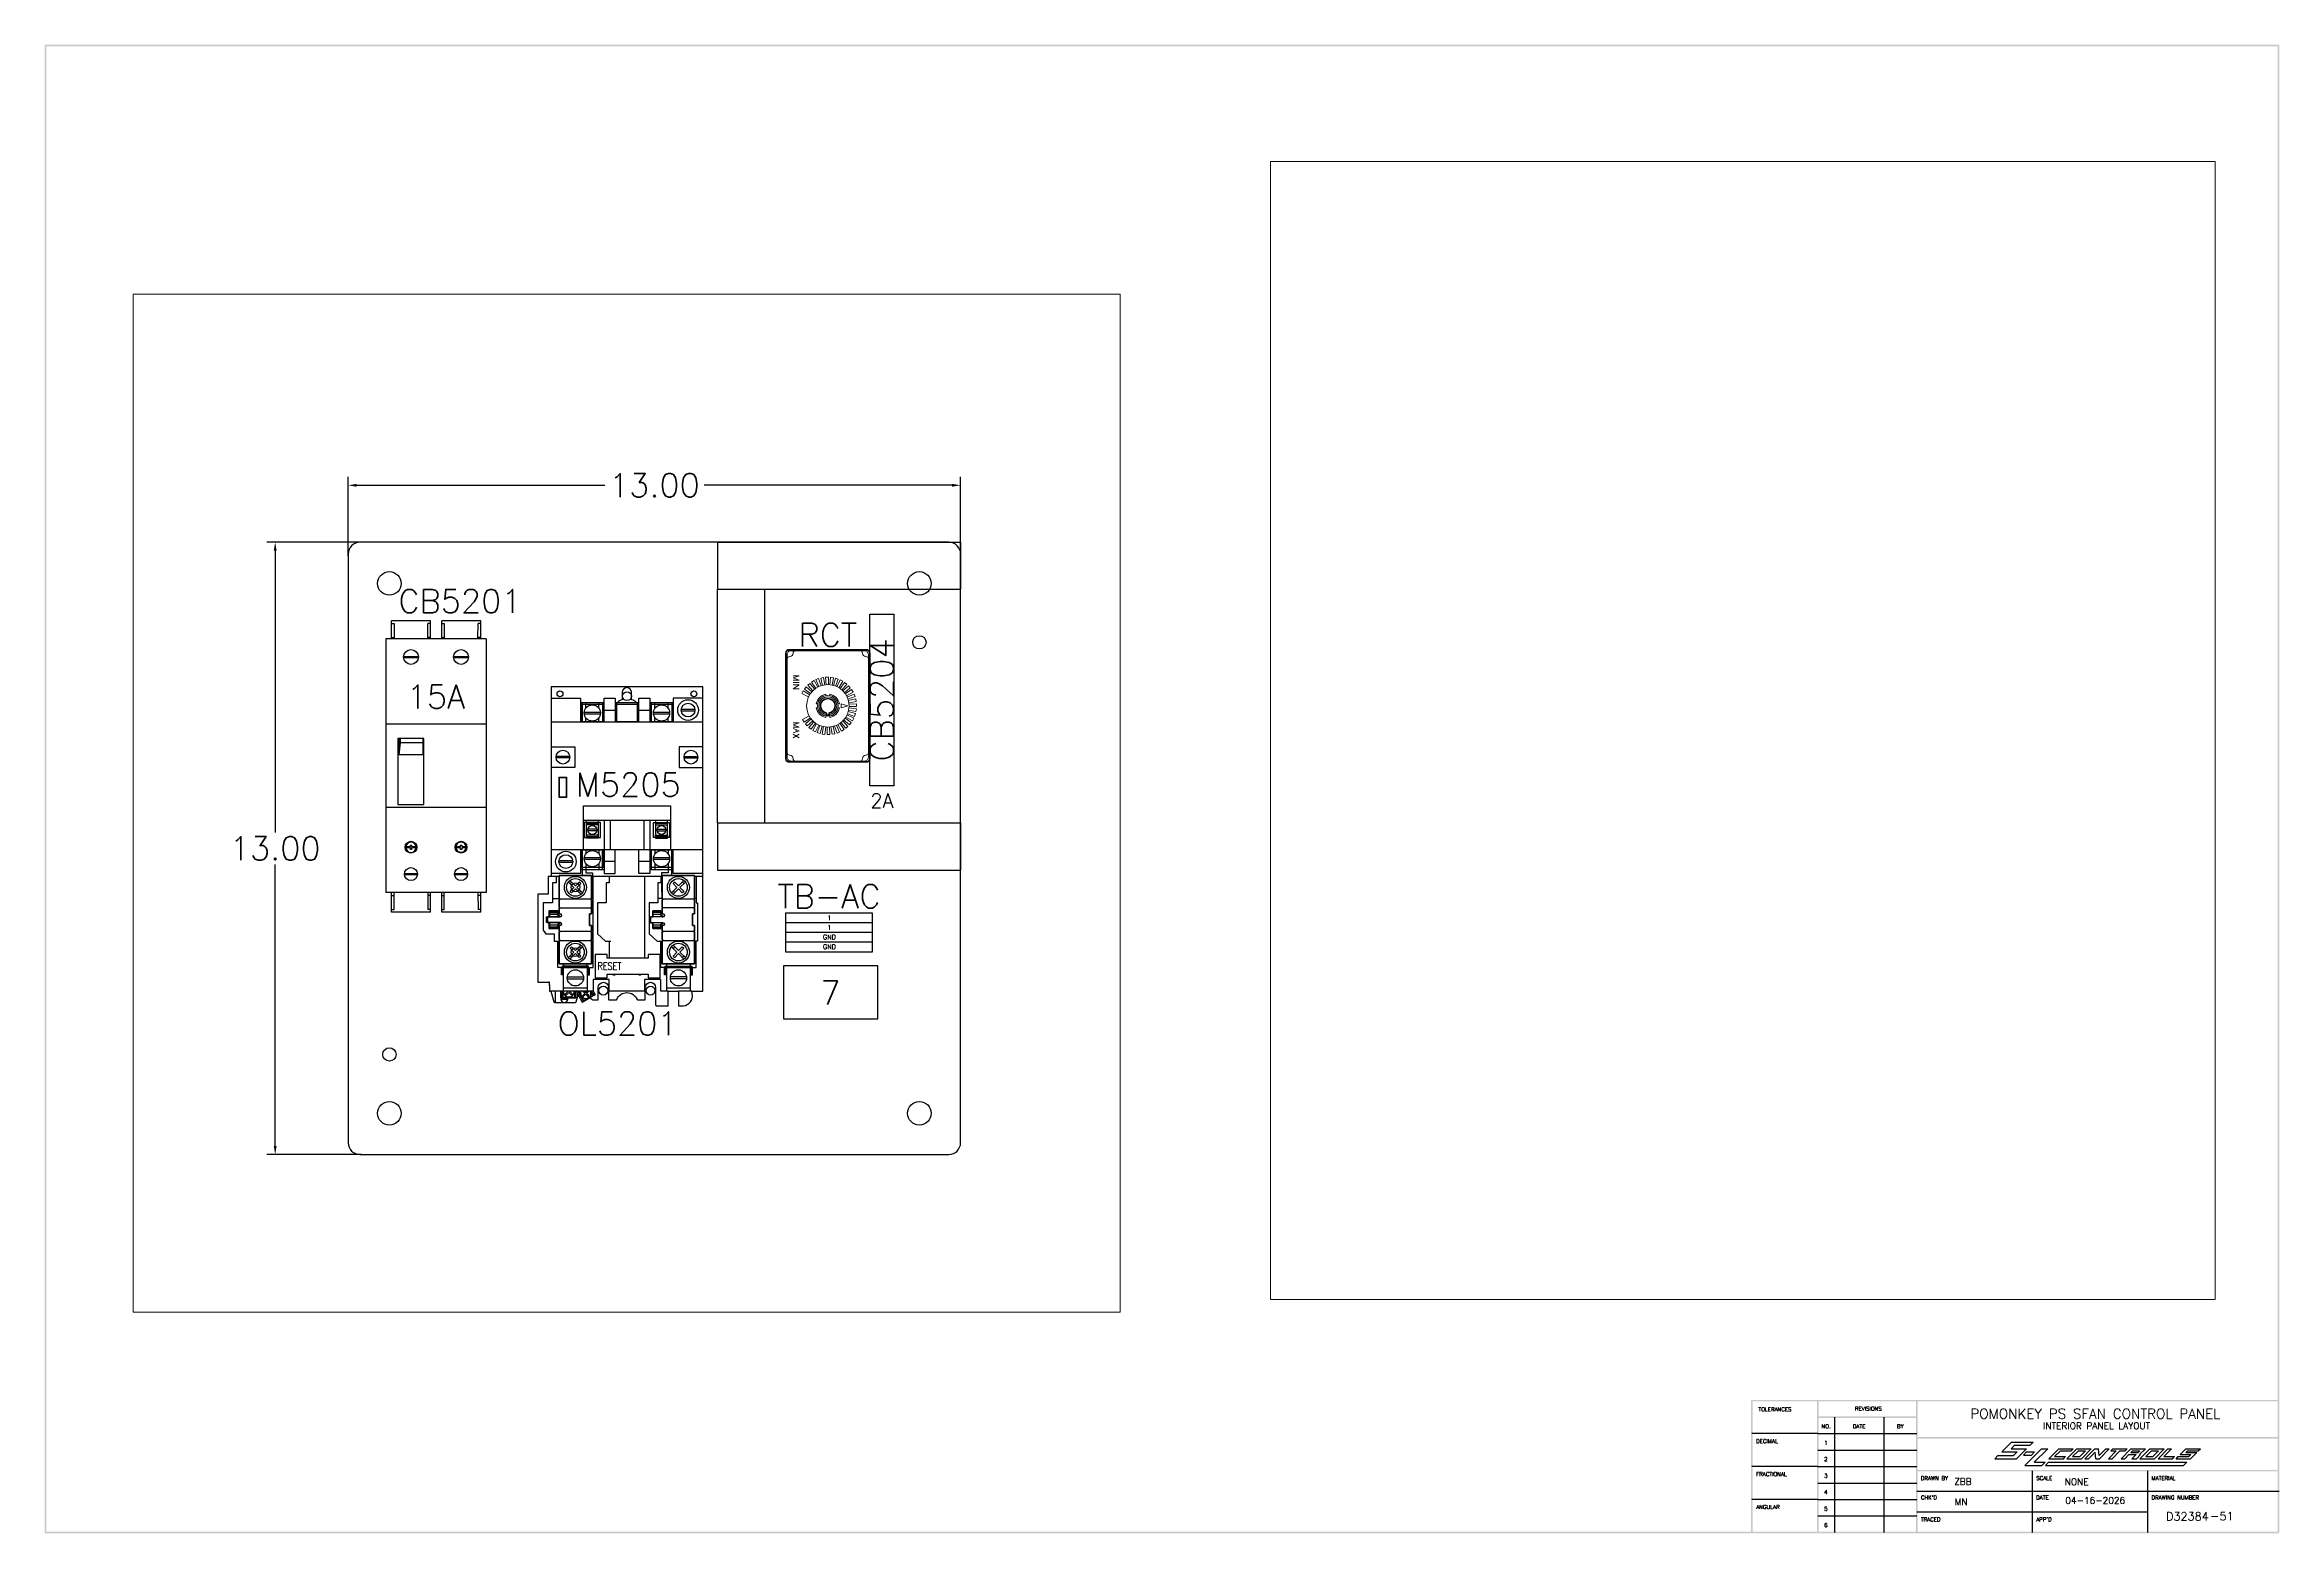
# Paper-space layout 'Layout1' of a CAD drawing. Header units: inches. Extents: x 0.31 to 9.8, y 0.82 to 7.14.
# The model-space entities are those that its viewports show. They can reach past a viewport. Long polylines and large blocks are cut down to what shows.
import ezdxf
from ezdxf.enums import TextEntityAlignment as Align

# ---------------------------------------------------------------- set-up
doc = ezdxf.new("R2010")
doc.units = ezdxf.units.IN
doc.header["$MEASUREMENT"] = 0
doc.set_wipeout_variables(frame=1)
doc.layers.add('CONTINUOUS1', color=7, linetype='Continuous', lineweight=20)
doc.layers.add('CONTINUOUS2', color=254, linetype='Continuous', lineweight=40)
for name, color, linetype in [('PNPD', 7, 'Continuous'), ('PNPG', 72, 'Continuous'), ('PRTG', 130, 'Continuous'), ('PSYMS', 7, 'Continuous'), ('PTAG', 150, 'Continuous'), ('PWIRE', 84, 'Continuous')]:
    doc.layers.add(name, color=color, linetype=linetype)
doc.layers.add('VIEWPORTS', color=10, linetype='Continuous', plot=False)
doc.styles.add('ROMANS', font='ROMANS')
doc.styles.get("Standard").update_dxf_attribs({"font": 'romans.shx'})
doc.styles.add('WD', font='romans.shx')
doc.dimstyles.get("Standard").update_dxf_attribs({"dimtxt": 0.18, "dimasz": 0.18, "dimexe": 0.18, "dimexo": 0.0625, "dimgap": 0.09, "dimtad": 0, "dimtih": 1, "dimtoh": 1, "dimdec": 4, "dimzin": 0, "dimdsep": 46, "dimtxsty": 'Standard', "dimcen": 0.09, "dimadec": 0, "dimazin": 0, "dimtfac": 1, "dimtdec": 4, "dimtofl": 0, "dimtmove": 0, "dimatfit": 3, "dimfxl": 1, "dimtolj": 1, "dimtzin": 0, "dimarcsym": 0})

# ---------------------------------------------------------------- blocks, each defined once
blk = doc.blocks.new('LOGO')
at = {"color": 4}
for p, q in [((1.288, 0.284), (1.438, 0.432)), ((1.43, 0.331), (1.485, 0.386)), ((1.438, 0.432), (1.766, 0.432)), ((1.485, 0.386), (1.718, 0.386)), ((1.718, 0.386), (1.766, 0.432)), ((1.185, 0.182), (1.232, 0.229)), ((1.185, 0.182), (1.513, 0.182)), ((1.232, 0.229), (1.466, 0.229)), ((1.288, 0.284), (1.521, 0.284)), ((1.43, 0.331), (1.663, 0.331)), ((1.466, 0.229), (1.521, 0.284)), ((1.513, 0.182), (1.663, 0.331)), ((1.617, 0.237), (1.665, 0.284)), ((1.617, 0.237), (1.74, 0.237)), ((1.638, 0.081), (1.891, 0.331)), ((1.638, 0.081), (1.898, 0.081)), ((1.665, 0.284), (1.788, 0.284)), ((1.74, 0.237), (1.788, 0.284)), ((1.78, 0.128), (1.986, 0.331)), ((1.78, 0.128), (1.946, 0.128)), ((1.891, 0.331), (1.986, 0.331)), ((1.898, 0.081), (1.946, 0.128)), ((1.953, 0.081), (2, 0.128)), ((1.953, 0.081), (4.049, 0.081)), ((2, 0.128), (2.176, 0.128)), ((2.169, 0.128), (4.097, 0.128)), ((4.049, 0.081), (4.097, 0.128))]:
    blk.add_line(p, q, dxfattribs=at)
at = {"color": 6}
for p, q in [((2.005, 0.182), (2.155, 0.331)), ((2.005, 0.182), (2.224, 0.182)), ((2.092, 0.214), (2.179, 0.3)), ((2.092, 0.214), (2.256, 0.214)), ((2.155, 0.331), (2.374, 0.331)), ((2.179, 0.3), (2.343, 0.3)), ((2.224, 0.182), (2.256, 0.214)), ((2.279, 0.182), (2.429, 0.331)), ((2.279, 0.182), (2.498, 0.182)), ((2.343, 0.3), (2.374, 0.331)), ((2.365, 0.214), (2.452, 0.3)), ((2.365, 0.214), (2.475, 0.214)), ((2.429, 0.331), (2.648, 0.331)), ((2.452, 0.3), (2.561, 0.3)), ((2.475, 0.214), (2.561, 0.3)), ((2.498, 0.182), (2.648, 0.331)), ((2.552, 0.182), (2.702, 0.331)), ((2.552, 0.182), (2.607, 0.182)), ((2.607, 0.182), (2.707, 0.282)), ((2.702, 0.331), (2.757, 0.331)), ((2.716, 0.182), (2.707, 0.282)), ((2.716, 0.182), (2.771, 0.182)), ((2.766, 0.232), (2.757, 0.331)), ((2.766, 0.232), (2.866, 0.331)), ((2.771, 0.182), (2.921, 0.331)), ((2.866, 0.331), (2.921, 0.331)), ((2.908, 0.182), (3.026, 0.3)), ((2.908, 0.182), (2.962, 0.182)), ((2.944, 0.3), (2.976, 0.331)), ((2.944, 0.3), (3.026, 0.3)), ((2.962, 0.182), (3.081, 0.3)), ((2.976, 0.331), (3.194, 0.331)), ((3.081, 0.3), (3.163, 0.3)), ((3.099, 0.182), (3.249, 0.331)), ((3.099, 0.182), (3.154, 0.182)), ((3.154, 0.182), (3.217, 0.245)), ((3.163, 0.3), (3.194, 0.331)), ((3.217, 0.245), (3.326, 0.245)), ((3.249, 0.331), (3.468, 0.331)), ((3.249, 0.276), (3.272, 0.3)), ((3.249, 0.276), (3.358, 0.276)), ((3.263, 0.182), (3.326, 0.245)), ((3.263, 0.182), (3.332, 0.182)), ((3.272, 0.3), (3.382, 0.3)), ((3.332, 0.182), (3.395, 0.245)), ((3.358, 0.276), (3.382, 0.3)), ((3.381, 0.245), (3.468, 0.331)), ((3.381, 0.245), (3.395, 0.245)), ((3.386, 0.182), (3.536, 0.331)), ((3.386, 0.182), (3.605, 0.182)), ((3.473, 0.214), (3.559, 0.3)), ((3.473, 0.214), (3.582, 0.214)), ((3.536, 0.331), (3.755, 0.331)), ((3.559, 0.3), (3.669, 0.3)), ((3.582, 0.214), (3.669, 0.3)), ((3.605, 0.182), (3.755, 0.331)), ((3.66, 0.182), (3.81, 0.331)), ((3.66, 0.182), (3.878, 0.182)), ((3.746, 0.214), (3.864, 0.331)), ((3.746, 0.214), (3.91, 0.214)), ((3.81, 0.331), (3.864, 0.331)), ((3.878, 0.182), (3.91, 0.214)), ((3.933, 0.182), (3.965, 0.214)), ((3.933, 0.182), (4.152, 0.182)), ((3.965, 0.214), (4.129, 0.214)), ((3.996, 0.245), (4.083, 0.331)), ((3.996, 0.245), (4.16, 0.245)), ((4.037, 0.245), (4.147, 0.245)), ((4.083, 0.331), (4.302, 0.331)), ((4.083, 0.276), (4.106, 0.3)), ((4.083, 0.276), (4.178, 0.276)), ((4.083, 0.276), (4.247, 0.276)), ((4.106, 0.3), (4.27, 0.3)), ((4.129, 0.214), (4.16, 0.245)), ((4.152, 0.182), (4.247, 0.276)), ((4.27, 0.3), (4.302, 0.331))]:
    blk.add_line(p, q, dxfattribs=at)
blk = doc.blocks.new('S&L Title Block V2')
at = {"color": 2}
for p, q in [((27.15, 1.763), (27.15, 0.012)), ((27.9, 1.763), (27.9, 0.012)), ((26.9, 1.513), (25.9, 1.513)), ((26.9, 1.513), (28.4, 1.513)), ((26.9, 1.263), (28.4, 1.263)), ((26.9, 1.013), (25.9, 1.013)), ((26.9, 1.013), (28.4, 1.013)), ((26.9, 0.763), (28.4, 0.763)), ((30.15, 0.95), (30.15, 0.012)), ((31.9, 0.95), (31.9, 0.012)), ((26.9, 0.513), (25.9, 0.513)), ((26.9, 0.513), (28.4, 0.513)), ((28.4, 0.638), (33.9, 0.638)), ((26.9, 0.263), (28.4, 0.263)), ((28.4, 0.325), (31.9, 0.325)), ((28.4, 0.012), (28.4, 0.012))]:
    blk.add_line(p, q, dxfattribs=at)
for points in [[(0, 22.587), (0.025, 22.562), (33.9, 22.587), (33.875, 22.562)], [(0, 0), (0.025, 0.025), (0, 22.587), (0.025, 22.562)], [(33.9, 22.587), (33.875, 22.562), (33.9, 0.012), (33.875, 0.012)], [(25.887, 2.025), (25.912, 2), (33.9, 2.025), (33.9, 2)], [(25.887, 0.012), (25.912, 0.012), (25.887, 2.013), (25.912, 2.013)], [(26.887, 0.012), (26.912, 0.012), (26.887, 2.013), (26.912, 2.013)], [(26.9, 1.775), (26.9, 1.75), (28.4, 1.775), (28.4, 1.75)], [(28.387, 0.012), (28.412, 0.012), (28.387, 2.013), (28.412, 2.013)], [(28.4, 1.463), (28.4, 1.438), (33.9, 1.463), (33.9, 1.438)], [(28.4, 0.963), (28.4, 0.938), (33.9, 0.963), (33.9, 0.938)], [(33.888, 0), (33.888, 0.025), (0, 0), (0.025, 0.025)]]:
    blk.add_trace(points, dxfattribs=at)
at = {"color": 2, "linetype": 'Continuous'}
blk.add_blockref('LOGO', (28.4, 0.95), dxfattribs=at)
at = {"color": 2, "style": 'ROMANS'}
for s, p in [('TOLERANCES', (26.249, 1.851)), ('REVISIONS', (27.665, 1.861)), ('NO.', (27.025, 1.593)), ('DATE', (27.525, 1.593)), ('BY', (28.15, 1.593))]:
    blk.add_text(s, height=0.06, dxfattribs=at).set_placement(p, align=Align.CENTER)
for s, p in [('DECIMAL', (25.964, 1.369)), ('1', (26.995, 1.343)), ('2', (26.995, 1.093)), ('FRACTIONAL', (25.964, 0.869)), ('3', (26.995, 0.843)), ('DRAWN BY', (28.462, 0.806)), ('SCALE', (30.212, 0.806)), ('MATERIAL', (31.962, 0.806)), ('ANGULAR', (25.964, 0.369)), ('4', (26.995, 0.593)), ('5', (26.995, 0.343)), ("CHK'D", (28.462, 0.513)), ('DATE', (30.212, 0.513)), ('DRAWING NUMBER', (31.962, 0.513)), ('6', (26.995, 0.093)), ('TRACED', (28.462, 0.181)), ("APP'D", (30.212, 0.181))]:
    blk.add_text(s, height=0.06, dxfattribs=at).set_placement(p)
blk.add_text('-', height=0.125).set_placement((32.921, 0.2), align=Align.CENTER)
for tag, height, p in [('TITLE#1', 0.15, (31.11, 1.739)), ('TITLE#2', 0.1, (31.129, 1.58)), ('REV1_DATE', 0.1, (27.51, 1.338)), ('REV1_BY', 0.1, (28.165, 1.338)), ('REV2_DATE', 0.1, (27.513, 1.086)), ('REV2_BY', 0.1, (28.165, 1.086)), ('REV3_DATE', 0.1, (27.505, 0.842)), ('REV4_DATE', 0.1, (27.513, 0.59)), ('REV3_BY', 0.1, (28.165, 0.842)), ('REV4_BY', 0.1, (28.165, 0.589)), ('REV5_DATE', 0.1, (27.512, 0.321)), ('REV5_BY', 0.1, (28.165, 0.319)), ('REV6_DATE', 0.1, (27.512, 0.094)), ('REV6_BY', 0.1, (28.165, 0.097))]:
    blk.add_attdef(tag, text='', height=height).set_placement(p, align=Align.CENTER)
for tag, p, height in [('DRAWNBY', (28.968, 0.735), 0.1), ('SCALE', (30.644, 0.731), 0.1), ('CHKBY', (28.975, 0.429), 0.1), ('DATE', (30.653, 0.449), 0.1), ('SH#', (32.993, 0.197), 0.125)]:
    blk.add_attdef(tag, p, '', height=height)
blk.add_attdef('JOB#', text='', height=0.125).set_placement((32.83, 0.195), align=Align.RIGHT)
at = {"flags": 9}
blk.add_attdef('WD_TB', (0, 0), '', height=0.1, dxfattribs=at)
blk = doc.blocks.new('9050JCK70V20')
at = {"layer": 'CONTINUOUS1'}
for points in [[(0.192, 1.754, 0.414214), (0.142, 1.704), (0.142, 1.699, -0.414214), (0.072, 1.629), (0.067, 1.629, 0.414214), (0.017, 1.579)], [(2.36, 1.579, 0.414214), (2.31, 1.629), (2.305, 1.629, -0.414214), (2.235, 1.699), (2.235, 1.704, 0.414214), (2.185, 1.754)], [(1.143, 1.108), (1.143, 1.138, 0.311755), (0.943, 0.938), (0.973, 0.938)], [(1.404, 0.938), (1.434, 0.938, 0.311755), (1.233, 1.138), (1.233, 1.108)], [(0.973, 0.848), (0.943, 0.848, 0.311755), (1.143, 0.647), (1.143, 0.677)], [(1.233, 0.677), (1.233, 0.647, 0.311755), (1.434, 0.848), (1.404, 0.848)], [(0.192, 0.031, -0.414214), (0.142, 0.081), (0.142, 0.086, 0.414214), (0.072, 0.156), (0.067, 0.156, -0.414214), (0.017, 0.206)], [(2.185, 0.031, 0.414214), (2.235, 0.081), (2.235, 0.086, -0.414214), (2.305, 0.156), (2.31, 0.156, 0.414214), (2.36, 0.206)]]:
    blk.add_lwpolyline(points, format="xyb", dxfattribs=at)
blk.add_lwpolyline([(0.017, 1.674), (0.017, 0.111, 0.414214), (0.097, 0.031), (2.28, 0.031, 0.414214), (2.36, 0.111), (2.36, 1.674, 0.414214), (2.28, 1.754), (0.097, 1.754, 0.414214)], format="xyb", close=True, dxfattribs=at)
for points in [[(0.933, 1.263), (0.844, 1.397), (0.896, 1.428), (0.975, 1.289)], [(1.001, 1.301), (0.937, 1.449), (0.993, 1.471), (1.047, 1.32)], [(1.075, 1.328), (1.038, 1.484), (1.096, 1.496), (1.123, 1.338)], [(1.152, 1.341), (1.143, 1.501), (1.203, 1.503), (1.202, 1.342)], [(1.23, 1.341), (1.249, 1.5), (1.309, 1.491), (1.28, 1.333)], [(1.308, 1.326), (1.354, 1.48), (1.411, 1.461), (1.355, 1.311)], [(1.381, 1.299), (1.453, 1.443), (1.506, 1.414), (1.425, 1.275)], [(0.74, 0.934), (0.581, 0.953), (0.59, 1.013), (0.748, 0.984)], [(0.755, 1.012), (0.601, 1.058), (0.62, 1.115), (0.77, 1.059)], [(0.782, 1.085), (0.638, 1.157), (0.667, 1.21), (0.806, 1.129)], [(0.821, 1.153), (0.693, 1.249), (0.73, 1.296), (0.852, 1.192)], [(0.872, 1.213), (0.762, 1.33), (0.807, 1.369), (0.91, 1.246)], [(1.488, 1.229), (1.592, 1.351), (1.545, 1.388), (1.449, 1.26)], [(1.509, 1.209), (1.626, 1.319), (1.665, 1.274), (1.542, 1.171)], [(1.559, 1.148), (1.693, 1.237), (1.724, 1.185), (1.585, 1.106)], [(1.616, 1.034), (1.767, 1.088), (1.745, 1.144), (1.597, 1.08)], [(1.624, 1.006), (1.78, 1.043), (1.792, 0.985), (1.634, 0.958)], [(0.74, 0.856), (0.58, 0.847), (0.578, 0.907), (0.739, 0.906)], [(0.753, 0.779), (0.597, 0.742), (0.585, 0.8), (0.743, 0.827)], [(0.78, 0.705), (0.632, 0.641), (0.61, 0.697), (0.761, 0.751)], [(0.818, 0.637), (0.684, 0.548), (0.653, 0.6), (0.792, 0.679)], [(0.868, 0.576), (0.751, 0.466), (0.712, 0.511), (0.835, 0.614)], [(0.928, 0.525), (0.832, 0.397), (0.785, 0.434), (0.889, 0.556)], [(0.996, 0.486), (0.924, 0.342), (0.871, 0.371), (0.952, 0.51)], [(1.402, 0.496), (1.481, 0.357), (1.533, 0.388), (1.444, 0.522)], [(1.505, 0.572), (1.615, 0.455), (1.57, 0.416), (1.467, 0.539)], [(1.556, 0.632), (1.684, 0.536), (1.647, 0.489), (1.525, 0.593)], [(1.595, 0.7), (1.739, 0.628), (1.71, 0.575), (1.571, 0.656)], [(1.622, 0.773), (1.776, 0.727), (1.757, 0.67), (1.607, 0.726)], [(1.637, 0.851), (1.796, 0.832), (1.787, 0.772), (1.629, 0.801)], [(1.637, 0.929), (1.797, 0.938), (1.799, 0.878), (1.638, 0.879)], [(0.645, 0.157), (0.645, 0.283), (0.596, 0.157), (0.548, 0.283), (0.548, 0.157)], [(0.691, 0.283), (0.691, 0.157)], [(0.74, 0.157), (0.74, 0.283), (0.824, 0.157), (0.824, 0.283)], [(1.546, 0.157), (1.546, 0.283), (1.594, 0.157), (1.642, 0.283), (1.642, 0.157)], [(1.764, 0.157), (1.716, 0.283), (1.667, 0.157)], [(1.691, 0.218), (1.741, 0.218)], [(1.786, 0.283), (1.87, 0.157)], [(1.786, 0.157), (1.87, 0.282)]]:
    blk.add_lwpolyline(points, dxfattribs=at)
blk.add_lwpolyline([(1.233, 1.179), (1.143, 1.179), (1.188, 1.321)], close=True, dxfattribs=at)
for radius in [0.45, 0.22, 0.19]:
    blk.add_circle((1.188, 0.893), radius, dxfattribs=at)
at = {"layer": 'CONTINUOUS2'}
for points in [[(2.311, 0, 0.454637), (2.376, 0.08), (2.376, 1.705, 0.454637), (2.311, 1.785), (0.066, 1.785, 0.454637), (0.001, 1.705), (0.001, 0.08, 0.454637), (0.066, 0)], [(1.343, 0.868), (1.391, 0.868), (1.391, 0.918), (1.343, 0.918, 12.419481)]]:
    blk.add_lwpolyline(points, format="xyb", close=True, dxfattribs=at)
blk = doc.blocks.new('BDL26015')
at = {"color": 7, "linetype": 'Continuous'}
for p, q in [((0, 5.799), (0, 6.181)), ((0.829, 6.181), (0, 6.181)), ((0.829, 5.799), (0.829, 6.181)), ((1.063, 5.799), (1.063, 6.181)), ((1.892, 6.181), (1.063, 6.181)), ((1.892, 5.799), (1.892, 6.181)), ((-0.12, 5.799), (-0.12, 0.413)), ((2.006, 5.799), (-0.12, 5.799)), ((0, 6.126), (0.052, 6.126)), ((0, 5.831), (0.054, 5.831)), ((0.052, 6.126), (0.055, 5.799)), ((0.768, 5.799), (0.771, 6.126)), ((0.829, 5.832), (0.768, 5.832)), ((0.829, 6.126), (0.771, 6.126)), ((1.063, 6.126), (1.115, 6.126)), ((1.063, 5.831), (1.117, 5.831)), ((1.115, 6.126), (1.118, 5.799)), ((1.831, 5.799), (1.834, 6.126)), ((1.892, 5.832), (1.831, 5.832)), ((1.892, 6.126), (1.834, 6.126)), ((2.006, 5.799), (2.006, 0.413)), ((0.255, 5.43), (0.568, 5.43)), ((0.568, 5.4), (0.255, 5.4)), ((1.318, 5.43), (1.631, 5.43)), ((1.631, 5.4), (1.318, 5.4)), ((2.006, 3.99), (-0.12, 3.99)), ((0.17, 3.684), (0.129, 3.684)), ((0.129, 3.684), (0.129, 2.281)), ((0.179, 3.591), (0.155, 3.337)), ((0.155, 3.337), (0.158, 3.586)), ((0.667, 3.337), (0.155, 3.337)), ((0.158, 3.586), (0.17, 3.686)), ((0.667, 3.686), (0.17, 3.686)), ((0.179, 3.686), (0.179, 3.591)), ((0.667, 3.591), (0.179, 3.591)), ((0.667, 3.337), (0.667, 3.686)), ((0.687, 3.684), (0.667, 3.684)), ((0.687, 2.281), (0.687, 3.684)), ((2.006, 2.224), (-0.12, 2.224)), ((0.129, 2.281), (0.687, 2.281)), ((0.398, 1.424), (0.425, 1.424)), ((0.398, 1.39), (0.398, 1.424)), ((0.425, 1.424), (0.425, 1.39)), ((1.461, 1.424), (1.488, 1.424)), ((1.461, 1.39), (1.461, 1.424)), ((1.488, 1.424), (1.488, 1.39)), ((0.303, 1.39), (0.398, 1.39)), ((0.398, 1.366), (0.303, 1.366)), ((0.398, 1.332), (0.398, 1.366)), ((0.425, 1.332), (0.398, 1.332)), ((0.425, 1.39), (0.52, 1.39)), ((0.52, 1.366), (0.425, 1.366)), ((0.425, 1.366), (0.425, 1.332)), ((1.366, 1.39), (1.461, 1.39)), ((1.461, 1.366), (1.366, 1.366)), ((1.461, 1.332), (1.461, 1.366)), ((1.488, 1.332), (1.461, 1.332)), ((1.488, 1.39), (1.583, 1.39)), ((1.583, 1.366), (1.488, 1.366)), ((1.488, 1.366), (1.488, 1.332)), ((0.274, 0.822), (0.548, 0.822)), ((0.548, 0.792), (0.274, 0.792)), ((1.337, 0.822), (1.611, 0.822)), ((1.611, 0.792), (1.337, 0.792)), ((2.006, 0.413), (-0.12, 0.413)), ((0, 0), (0, 0.413)), ((0, 0.35), (0.054, 0.35)), ((0, 0.055), (0.052, 0.055)), ((0.829, 0), (0, 0)), ((0.052, 0.055), (0.055, 0.413)), ((0.768, 0.413), (0.771, 0.055)), ((0.829, 0.349), (0.768, 0.349)), ((0.829, 0.055), (0.771, 0.055)), ((0.829, 0), (0.829, 0.413)), ((1.063, 0), (1.063, 0.413)), ((1.063, 0.35), (1.117, 0.35)), ((1.063, 0.055), (1.115, 0.055)), ((1.115, 0.055), (1.118, 0.413)), ((1.831, 0.413), (1.834, 0.055)), ((1.892, 0.349), (1.831, 0.349)), ((1.892, 0.055), (1.834, 0.055)), ((1.892, 0), (1.892, 0.413)), ((1.892, 0), (1.063, 0))]:
    blk.add_line(p, q, dxfattribs=at)
for centre, radius in [((0.411, 5.415), 0.157), ((1.474, 5.415), 0.157), ((0.411, 1.378), 0.125), ((1.474, 1.378), 0.125), ((0.411, 0.807), 0.138), ((1.474, 0.807), 0.138)]:
    blk.add_circle(centre, radius, dxfattribs=at)
for centre, radius, start, end in [((0.411, 1.377), 0.11, 6.5538, 173.4462), ((1.474, 1.379), 0.109, 5.8367, 174.1633), ((0.411, 1.377), 0.109, 185.8367, 354.1633), ((1.474, 1.379), 0.11, 186.5538, 353.4462)]:
    blk.add_arc(centre, radius, start, end, dxfattribs=at)
blk = doc.blocks.new('SCE-16P16')
at = {"linetype": 'Continuous'}
for p, q in [((12.677, 12.927), (0.177, 12.927)), ((-0.073, 12.677), (-0.073, 0.177)), ((12.927, 0.177), (12.927, 12.677)), ((0.177, -0.073), (12.677, -0.073))]:
    blk.add_line(p, q, dxfattribs=at)
for centre, radius in [((0.802, 12.052), 0.25), ((12.052, 12.052), 0.25), ((12.052, 10.802), 0.141), ((0.802, 2.052), 0.141), ((0.802, 0.802), 0.25), ((12.052, 0.802), 0.25)]:
    blk.add_circle(centre, radius, dxfattribs=at)
for centre, start, end in [((0.177, 12.677), 90, 180), ((12.677, 12.677), 0, 90), ((0.177, 0.177), 180, 270), ((12.677, 0.177), 270, 0)]:
    blk.add_arc(centre, 0.25, start, end, dxfattribs=at)
blk = doc.blocks.new('NPXXD3')
at = {"style": 'WD'}
for tag, height, width, flags, p in [('DESC1', 0.125, 0.9, 8, (0, 0.125)), ('DESC2', 0.125, 0.9, 8, (0, -0.062)), ('DESC3', 0.125, 0.9, 8, (0, -0.25)), ('POS2', 0.1, 0.7, 8, (0, -0.391)), ('ASSYCODE', 0.01, 0.9, 9, (0.328, -0.109)), ('MFG', 0.01, 0.9, 9, (0.328, -0.077)), ('CAT', 0.01, 0.9, 9, (0.328, -0.093))]:
    blk.add_attdef(tag, text='', height=height, dxfattribs=dict(at, width=width, flags=flags)).set_placement(p, align=Align.CENTER)
at = {"style": 'WD', "width": 0.7, "flags": 8}
blk.add_attdef('POS1', text='', height=0.1, dxfattribs=at).set_placement((-0.312, -0.516), align=Align.RIGHT)
blk.add_attdef('POS3', (0.312, -0.516), '', height=0.1, dxfattribs=at)
blk = doc.blocks.new('*D48')
at = {"layer": 'Defpoints', "color": 0, "transparency": 16777216}
for p in [(13, 14.209), (0, 12.651), (13, 12.651)]:
    blk.add_point(p, dxfattribs=at)
at = {"layer": 'PSYMS', "color": 0, "lineweight": -2, "transparency": 16777216}
for p, q in [((0, 12.714), (0, 14.389)), ((13, 12.714), (13, 14.389)), ((0.18, 14.209), (5.446, 14.209)), ((12.82, 14.209), (7.554, 14.209))]:
    blk.add_line(p, q, dxfattribs=at)
at = {"layer": 'PSYMS', "color": 0, "transparency": 16777216}
for points in [[(0.18, 14.239), (0.18, 14.179), (0, 14.209)], [(12.82, 14.239), (12.82, 14.179), (13, 14.209)]]:
    blk.add_solid(points, dxfattribs=at)
at = {"layer": 'PSYMS', "color": 0, "transparency": 16777216, "insert": (6.5, 14.209), "char_height": 0.5, "attachment_point": 5}
blk.add_mtext('\\A1;13.00', dxfattribs=at)
blk = doc.blocks.new('*D49')
at = {"layer": 'Defpoints', "color": 0, "transparency": 16777216}
for p in [(0.339, 13), (-1.549, 0), (0.339, 0)]:
    blk.add_point(p, dxfattribs=at)
at = {"layer": 'PSYMS', "color": 0, "lineweight": -2, "transparency": 16777216}
for p, q in [((0.276, 13), (-1.729, 13)), ((-1.549, 12.82), (-1.549, 6.84)), ((-1.549, 0.18), (-1.549, 6.16)), ((0.276, 0), (-1.729, 0))]:
    blk.add_line(p, q, dxfattribs=at)
at = {"layer": 'PSYMS', "color": 0, "transparency": 16777216}
for points in [[(-1.579, 12.82), (-1.519, 12.82), (-1.549, 13)], [(-1.579, 0.18), (-1.519, 0.18), (-1.549, 0)]]:
    blk.add_solid(points, dxfattribs=at)
at = {"layer": 'PSYMS', "color": 0, "transparency": 16777216, "insert": (-1.549, 6.5), "char_height": 0.5, "attachment_point": 5}
blk.add_mtext('\\A1;13.00', dxfattribs=at)
blk = doc.blocks.new('8536SAO11V02ES')
for points in [[(1.677, 0.139, -0.671762), (2.105, 0.139, 0.304697), (2.123, 0.126), (2.261, 0.126, 0.414214), (2.281, 0.146), (2.281, 0.392, -1), (2.5, 0.392), (2.5, 0.021, 0.414214), (2.52, 0.001), (2.766, 0.001), (2.766, 0.314), (2.984, 0.314), (2.984, 0.001), (3.047, 0.001, 0.432073), (3.281, 0.204), (3.266, 0.314), (3.5, 0.314), (3.5, 2.501), (3.5, 6.775), (0.281, 6.775), (0.281, 2.751), (0.219, 2.751), (0.219, 2.376), (0, 2.376), (0, 0.501), (0.234, 0.501), (0.25, 0.434), (0.25, 0.314), (0.278, 0.314), (0.34, 0.087, 0.341721), (0.359, 0.072), (0.797, 0.072, 0.341721), (0.816, 0.087), (0.853, 0.237), (0.938, 0.079), (1.113, 0.177, 0.301144), (1.188, 0.126), (1.281, 0.126), (1.281, 0.392, -1), (1.5, 0.392), (1.5, 0.146, 0.414214), (1.52, 0.126), (1.658, 0.126, 0.304697)], [(0.469, 1.954, -1), (0.469, 1.892, 1)], [(1.133, 2.252, -1), (1.133, 2.267, 1), (1.133, 2.252), (1.141, 2.252), (1.141, 2.094), (1.133, 2.094, 1), (1.133, 2.079, -1), (1.133, 2.094), (1.141, 2.094), (1.141, 2.252)], [(2.656, 1.954, -1), (2.656, 1.892, 1)], [(0.469, 1.767, -1), (0.469, 1.704), (0.453, 1.704), (0.453, 1.579), (0.453, 1.704), (0.469, 1.704, 1)], [(1.133, 1.564, -1), (1.133, 1.579, 1)], [(2.656, 1.767, -1), (2.656, 1.704, 1)], [(3.321, 1.392, -1), (3.321, 1.407, 1)]]:
    blk.add_lwpolyline(points, format="xyb", close=True)
for points in [[(2.094, 6.439, 0.164954), (1.99, 6.5), (1.99, 6.658, 1), (1.791, 6.658), (1.791, 6.5, 0.164954), (1.687, 6.439)], [(1.133, 2.267), (1.141, 2.267), (1.141, 2.767), (1.141, 2.267), (0.453, 2.267), (0.461, 2.267, -1), (0.461, 2.252), (0.453, 2.252), (0.453, 2.094), (0.461, 2.094, -1), (0.461, 2.079), (0.453, 2.079), (0.453, 1.954), (0.469, 1.954), (0.453, 1.954), (0.453, 2.079), (1.141, 2.079), (1.133, 2.079)], [(0.913, 2.371), (0.797, 2.485), (0.716, 2.403, -0.080519), (0.684, 2.434), (0.765, 2.516), (0.65, 2.63)], [(0.944, 2.403), (0.828, 2.517), (0.909, 2.599, 0.080519), (0.878, 2.63), (0.797, 2.548), (0.681, 2.662)], [(0.715, 2.629, 0.080519), (0.683, 2.597)], [(0.879, 2.404, 0.080519), (0.91, 2.436)], [(3.1, 2.662), (2.985, 2.548), (2.904, 2.63, 0.080519), (2.872, 2.599), (2.953, 2.517), (2.837, 2.403)], [(3.131, 2.63), (3.016, 2.516), (3.097, 2.434, -0.080519), (3.065, 2.403), (2.984, 2.485), (2.869, 2.371)], [(2.871, 2.436, 0.080519), (2.902, 2.404)], [(3.098, 2.597, 0.080519), (3.067, 2.629)], [(0.461, 2.079, 1), (0.461, 2.094), (0.453, 2.094), (0.453, 2.252), (0.461, 2.252, 1), (0.461, 2.267)], [(3.321, 2.079, -1), (3.321, 2.094), (3.328, 2.094), (3.328, 2.252), (3.321, 2.252, -1), (3.321, 2.267, 1), (3.321, 2.252), (3.328, 2.252), (3.328, 2.094), (3.321, 2.094, 1), (3.321, 2.079), (3.328, 2.079), (3.328, 1.954), (3.281, 1.954), (3.328, 1.954), (3.328, 2.079), (2.641, 2.079), (2.648, 2.079, 1), (2.648, 2.094), (2.641, 2.094), (2.641, 2.252), (2.648, 2.252, 1), (2.648, 2.267, -1), (2.648, 2.252), (2.641, 2.252), (2.641, 2.094), (2.648, 2.094, -1), (2.648, 2.079)], [(1.133, 1.579), (1.141, 1.579), (0.453, 1.579), (0.461, 1.579, -1), (0.461, 1.564), (0.453, 1.564), (0.461, 1.564, 1), (0.461, 1.579)], [(3.321, 1.579, 1), (3.321, 1.564, -1), (3.321, 1.579), (3.328, 1.579), (2.641, 1.579), (2.641, 1.704), (2.641, 1.579), (2.648, 1.579, -1), (2.648, 1.564), (2.641, 1.564), (2.648, 1.564, 1), (2.648, 1.579)], [(0.461, 1.392, 1), (0.461, 1.407), (0.453, 1.407), (0.461, 1.407, -1), (0.461, 1.392), (0.453, 1.392), (1.141, 1.392), (1.133, 1.392, -1), (1.133, 1.407, 1), (1.133, 1.392)], [(0.913, 1.287), (0.797, 1.173), (0.716, 1.255, 0.080519), (0.684, 1.224), (0.765, 1.142), (0.65, 1.028)], [(0.944, 1.255), (0.828, 1.141), (0.909, 1.059, -0.080519), (0.878, 1.028), (0.797, 1.11), (0.681, 0.996)], [(0.683, 1.061, 0.080519), (0.715, 1.029)], [(0.91, 1.222, 0.080519), (0.879, 1.254)], [(2.648, 1.392, 1), (2.648, 1.407), (2.641, 1.407), (2.648, 1.407, -1), (2.648, 1.392), (2.641, 1.392), (3.328, 1.392), (3.321, 1.392)], [(2.837, 1.255), (2.953, 1.141), (2.872, 1.059, 0.080519), (2.904, 1.028), (2.985, 1.11), (3.1, 0.996)], [(2.869, 1.287), (2.984, 1.173), (3.065, 1.255, -0.080519), (3.097, 1.224), (3.016, 1.142), (3.131, 1.028)], [(2.902, 1.254, 0.080519), (2.871, 1.222)], [(3.067, 1.029, 0.080519), (3.098, 1.061)], [(0.491, 0.173, 1.399799), (0.634, 0.173)], [(0.541, 0.314, 1.07896), (0.772, 0.314)], [(0.685, 0.314), (0.676, 0.305), (0.726, 0.254, -0.080519), (0.706, 0.235), (0.656, 0.285), (0.585, 0.215)], [(0.586, 0.255, 0.080519), (0.605, 0.235)], [(0.918, 0.314, 1.59062), (1.113, 0.314)], [(0.949, 0.183), (1.015, 0.249), (1.062, 0.201, 0.080519), (1.08, 0.219), (1.034, 0.267), (1.082, 0.314)], [(0.95, 0.22, 0.080519), (0.968, 0.202)], [(1.081, 0.313, 0.00139), (1.081, 0.314)]]:
    blk.add_lwpolyline(points, format="xyb")
for points in [[(0.281, 6.532), (0.906, 6.532), (0.906, 6.032)], [(0.906, 6.439), (1.406, 6.439)], [(0.938, 6.439), (0.938, 6.407), (0.938, 6.032)], [(0.986, 6.24), (1.327, 6.24)], [(0.986, 6.2), (1.327, 6.2)], [(1.016, 6.319), (1.016, 6.407), (1.016, 6.439)], [(1.297, 6.319), (1.297, 6.407), (1.297, 6.439)], [(1.375, 6.439), (1.375, 6.407), (1.375, 6.032)], [(1.406, 6.032), (1.406, 6.532), (1.641, 6.532), (1.641, 6.032)], [(1.406, 6.282), (1.641, 6.282)], [(1.641, 6.439), (2.141, 6.439)], [(1.672, 6.439), (1.672, 6.407), (1.672, 6.032)], [(2.109, 6.439), (2.109, 6.407), (2.109, 6.032)], [(2.141, 6.032), (2.141, 6.532), (2.375, 6.532), (2.375, 6.032)], [(2.141, 6.282), (2.375, 6.282)], [(2.375, 6.439), (2.875, 6.439)], [(2.406, 6.439), (2.406, 6.407), (2.406, 6.032)], [(2.454, 6.24), (2.796, 6.24)], [(2.454, 6.2), (2.796, 6.2)], [(2.484, 6.319), (2.484, 6.407), (2.484, 6.439)], [(2.766, 6.319), (2.766, 6.407), (2.766, 6.439)], [(2.844, 6.439), (2.844, 6.407), (2.844, 6.032)], [(3.5, 6.532), (2.875, 6.532), (2.875, 6.032)], [(3.042, 6.299), (3.333, 6.299)], [(3.042, 6.265), (3.333, 6.265)], [(0.281, 6.032), (3.5, 6.032)], [(1.016, 6.032), (1.016, 6.121)], [(1.297, 6.032), (1.297, 6.121)], [(2.484, 6.032), (2.484, 6.121)], [(2.766, 6.032), (2.766, 6.121)], [(0.281, 5.501), (0.781, 5.501), (0.781, 5.064), (0.281, 5.064)], [(0.676, 5.299), (0.386, 5.299)], [(0.676, 5.265), (0.386, 5.265)], [(3.5, 5.501), (3, 5.501), (3, 5.064), (3.5, 5.064)], [(3.105, 5.299), (3.395, 5.299)], [(3.105, 5.265), (3.395, 5.265)], [(0.969, 3.314), (0.969, 4.251), (2.812, 4.251), (2.812, 3.314)], [(2.812, 3.939), (0.969, 3.939)], [(1.281, 3.939), (1.281, 3.564), (1.031, 3.564), (1.031, 3.939)], [(1.406, 3.939), (1.406, 3.314), (1.406, 2.814), (1.641, 2.814), (1.641, 3.314)], [(1.531, 3.939), (1.531, 3.314)], [(2.375, 3.939), (2.375, 3.314), (2.375, 2.814), (2.141, 2.814), (2.141, 3.314)], [(2.25, 3.939), (2.25, 3.314)], [(2.5, 3.939), (2.5, 3.564), (2.75, 3.564), (2.75, 3.939)], [(1.248, 3.755), (1.065, 3.755)], [(1.248, 3.715), (1.065, 3.715)], [(2.533, 3.755), (2.717, 3.755)], [(2.533, 3.715), (2.717, 3.715)], [(0.906, 3.314), (0.906, 2.814), (0.281, 2.814)], [(3.5, 3.314), (0.281, 3.314)], [(0.739, 3.081), (0.449, 3.081)], [(0.739, 3.047), (0.449, 3.047)], [(1.406, 2.892), (0.906, 2.892)], [(0.938, 3.314), (0.938, 2.939), (0.938, 2.892), (0.938, 2.767)], [(1.327, 3.146), (0.986, 3.146)], [(1.327, 3.106), (0.986, 3.106)], [(1.016, 3.314), (1.016, 3.225)], [(1.016, 3.027), (1.016, 2.939), (1.016, 2.892), (1.016, 2.829), (1.156, 2.829), (1.156, 2.423), (1.141, 2.423)], [(1.297, 3.314), (1.297, 3.225)], [(1.297, 3.027), (1.297, 2.939), (1.297, 2.892)], [(1.375, 2.892), (1.375, 2.939), (1.375, 3.314)], [(1.641, 3.064), (1.406, 3.064)], [(2.375, 3.064), (2.141, 3.064)], [(2.875, 2.892), (2.375, 2.892)], [(2.406, 3.314), (2.406, 2.939), (2.406, 2.892)], [(2.796, 3.146), (2.454, 3.146)], [(2.796, 3.106), (2.454, 3.106)], [(2.484, 3.314), (2.484, 3.225)], [(2.484, 3.027), (2.484, 2.939), (2.484, 2.892)], [(2.766, 3.027), (2.766, 2.939), (2.766, 2.892), (2.766, 2.829), (2.625, 2.829), (2.625, 2.423), (2.641, 2.423)], [(2.766, 3.314), (2.766, 3.225)], [(2.844, 2.767), (2.844, 2.892), (2.844, 2.939), (2.844, 3.314)], [(3.5, 2.814), (2.875, 2.814), (2.875, 3.314)], [(0.391, 2.751), (0.391, 2.61), (0.312, 2.61), (0.312, 2.189), (0.109, 2.189), (0.109, 1.61), (0.172, 1.532), (0.344, 1.532), (0.344, 1.376), (0.422, 1.376), (0.453, 1.376)], [(0.453, 2.751), (0.281, 2.751)], [(1.047, 0.657), (1.094, 0.657), (1.094, 0.814), (1.172, 0.814), (1.172, 2.751)], [(2.234, 2.751), (1.156, 2.751)], [(1.516, 2.751), (1.516, 2.61), (1.453, 2.61), (1.453, 2.189), (1.266, 2.189), (1.266, 1.532), (1.438, 1.376), (1.516, 1.376), (1.516, 1.017)], [(2.625, 2.751), (2.234, 2.751)], [(2.266, 2.751), (2.266, 1.017)], [(2.609, 2.751), (2.609, 2.61), (2.547, 2.61), (2.547, 2.189), (2.359, 2.189), (2.359, 1.532), (2.531, 1.376), (2.609, 1.376), (2.641, 1.376)], [(3.321, 2.267), (3.328, 2.267), (3.328, 2.767), (3.328, 2.267), (2.641, 2.267), (2.648, 2.267)], [(3.359, 2.751), (3.359, 2.189), (3.391, 2.189), (3.391, 1.376), (3.359, 1.376), (3.328, 1.376)], [(3.5, 2.751), (3.328, 2.751)], [(0.453, 1.892), (0.469, 1.892), (0.203, 1.892), (0.25, 1.892), (0.25, 2.017), (0.25, 1.892)], [(0.422, 2.011), (0.25, 2.011)], [(0.422, 1.986), (0.25, 1.986)], [(0.422, 1.944), (0.25, 1.944)], [(0.312, 2.282), (0.453, 2.282)], [(1.141, 2.282), (1.172, 2.282)], [(2.641, 1.892), (2.656, 1.892), (2.391, 1.892), (2.438, 1.892), (2.438, 2.017), (2.438, 1.892)], [(2.609, 2.011), (2.438, 2.011)], [(2.609, 1.986), (2.438, 1.986)], [(2.609, 1.944), (2.438, 1.944)], [(2.641, 2.282), (2.547, 2.282)], [(3.359, 2.282), (3.328, 2.282)], [(0.453, 1.767), (0.469, 1.767), (0.203, 1.767), (0.203, 1.892), (0.203, 1.767), (0.25, 1.767), (0.25, 1.642), (0.25, 1.767)], [(0.422, 1.714), (0.25, 1.714)], [(0.422, 1.672), (0.25, 1.672)], [(0.422, 1.647), (0.25, 1.647)], [(2.641, 1.767), (2.641, 1.735), (2.609, 1.735), (2.609, 1.642), (2.438, 1.642), (2.438, 1.767), (2.438, 1.642), (2.609, 1.642), (2.609, 1.735), (2.641, 1.735), (2.641, 1.767), (2.656, 1.767), (2.391, 1.767), (2.438, 1.767)], [(2.609, 1.714), (2.438, 1.714)], [(2.609, 1.672), (2.438, 1.672)], [(2.609, 1.647), (2.438, 1.647)], [(0.547, 0.657), (0.5, 0.657), (0.5, 0.814), (0.422, 0.814), (0.422, 1.376)], [(1.141, 1.376), (1.172, 1.376)], [(1.516, 1.376), (1.547, 1.376)], [(2.734, 0.657), (2.688, 0.657), (2.688, 0.814), (2.609, 0.814), (2.609, 1.376)], [(3.234, 0.657), (3.281, 0.657), (3.281, 0.814), (3.359, 0.814), (3.359, 1.376)], [(0.25, 0.434), (0.25, 0.501), (0.234, 0.501)], [(0.547, 0.892), (0.547, 0.845)], [(1.047, 0.376), (0.547, 0.376), (0.547, 0.814), (1.047, 0.814), (1.047, 0.376), (1.047, 0.314), (0.547, 0.314), (0.547, 0.595)], [(0.626, 0.615), (0.968, 0.615)], [(0.626, 0.575), (0.968, 0.575)], [(1.047, 0.845), (1.047, 0.892)], [(2.766, 0.314), (2.609, 0.314), (2.609, 0.564), (2.266, 0.564), (2.266, 0.314), (1.516, 0.314), (1.516, 0.564), (1.172, 0.564), (1.172, 0.314), (1.219, 0.235), (1.113, 0.177)], [(1.594, 0.673), (1.594, 0.657), (1.641, 0.657)], [(2.141, 0.657), (2.188, 0.657), (2.188, 0.673)], [(2.734, 0.845), (2.734, 0.892)], [(2.734, 0.314), (2.734, 0.376), (2.734, 0.814), (3.234, 0.814), (3.234, 0.376), (2.734, 0.376)], [(3.155, 0.615), (2.814, 0.615)], [(3.155, 0.575), (2.814, 0.575)], [(3.234, 0.892), (3.234, 0.845)], [(3.234, 0.595), (3.234, 0.314)], [(1.172, 0.314), (0.278, 0.314)], [(0.375, 0.072), (0.375, 0.314)], [(0.478, 0.314), (0.478, 0.173), (0.835, 0.173), (0.835, 0.271)], [(0.488, 0.157), (0.637, 0.157)], [(0.488, 0.14), (0.637, 0.14)], [(0.515, 0.173), (0.515, 0.314)], [(0.531, 0.314), (0.531, 0.189), (0.782, 0.189), (0.782, 0.314)], [(0.628, 0.314), (0.637, 0.305), (0.565, 0.235)], [(0.797, 0.173), (0.797, 0.314)], [(0.812, 0.314), (0.853, 0.237)], [(0.848, 0.314), (0.965, 0.094)], [(0.866, 0.314), (0.971, 0.116), (1.17, 0.226), (1.116, 0.314)], [(0.951, 0.314), (0.997, 0.267), (0.931, 0.201)], [(1.045, 0.314), (1.016, 0.285), (0.987, 0.314)], [(1.192, 0.219), (1.135, 0.314)], [(3.266, 0.314), (2.984, 0.314)]]:
    blk.add_lwpolyline(points)
for points in [[(0.922, 6.032), (0.922, 6.407), (1.391, 6.407), (1.391, 6.032)], [(1.656, 6.032), (1.656, 6.407), (2.125, 6.407), (2.125, 6.032)], [(2.391, 6.032), (2.391, 6.407), (2.859, 6.407), (2.859, 6.032)], [(0.453, 4.423), (0.453, 4.86), (0.609, 4.86), (0.609, 4.423)], [(0.461, 4.431), (0.461, 4.853), (0.602, 4.853), (0.602, 4.431)], [(1.328, 3.579), (1.328, 3.892), (0.984, 3.892), (0.984, 3.579)], [(1.281, 3.876), (1.281, 3.845), (1.031, 3.845), (1.031, 3.876)], [(2.453, 3.579), (2.453, 3.892), (2.797, 3.892), (2.797, 3.579)], [(2.5, 3.876), (2.5, 3.845), (2.75, 3.845), (2.75, 3.876)], [(1.281, 3.595), (1.281, 3.626), (1.031, 3.626), (1.031, 3.595)], [(2.5, 3.595), (2.5, 3.626), (2.75, 3.626), (2.75, 3.595)], [(1.391, 3.314), (1.391, 2.939), (0.922, 2.939), (0.922, 3.314)], [(2.859, 3.314), (2.859, 2.939), (2.391, 2.939), (2.391, 3.314)], [(0.453, 2.767), (0.453, 2.267)], [(1.141, 2.767), (0.453, 2.767)], [(2.641, 2.767), (2.641, 2.267)], [(3.328, 2.767), (2.641, 2.767)], [(0.422, 2.017), (0.25, 2.017)], [(0.25, 2.016), (0.422, 2.016)], [(0.422, 2.017), (0.422, 1.923)], [(0.453, 1.923), (0.422, 1.923)], [(0.453, 1.923), (0.453, 1.892)], [(1.141, 1.954), (1.094, 1.954)], [(1.094, 1.704), (1.094, 1.954)], [(1.141, 1.954), (1.141, 2.079)], [(2.609, 2.017), (2.438, 2.017)], [(2.438, 2.016), (2.609, 2.016)], [(2.609, 2.017), (2.609, 1.923)], [(2.641, 1.923), (2.609, 1.923)], [(2.641, 2.079), (2.641, 1.954)], [(2.656, 1.954), (2.641, 1.954)], [(2.641, 1.923), (2.641, 1.892)], [(3.281, 1.704), (3.281, 1.954)], [(0.422, 1.642), (0.25, 1.642)], [(0.453, 1.767), (0.453, 1.735), (0.422, 1.735), (0.422, 1.642), (0.422, 1.735), (0.453, 1.735)], [(0.453, 1.564), (0.453, 1.407)], [(1.141, 1.704), (1.094, 1.704), (1.141, 1.704), (1.141, 1.579)], [(1.141, 1.564), (1.133, 1.564)], [(1.141, 1.407), (1.141, 1.564)], [(2.391, 1.892), (2.391, 1.767)], [(2.656, 1.704), (2.641, 1.704)], [(2.641, 1.564), (2.641, 1.407)], [(3.328, 1.704), (3.281, 1.704)], [(3.328, 1.564), (3.321, 1.564)], [(3.328, 1.579), (3.328, 1.704)], [(3.328, 1.407), (3.328, 1.564)], [(0.453, 1.392), (0.453, 0.892)], [(1.133, 1.407), (1.141, 1.407)], [(1.141, 0.892), (1.141, 1.392)], [(2.344, 0.673), (2.344, 0.595), (2.594, 0.595), (2.594, 1.095), (2.344, 1.095), (2.344, 1.017), (1.469, 1.017), (1.469, 1.095), (1.219, 1.095), (1.219, 0.595), (1.469, 0.595), (1.469, 0.673)], [(2.641, 1.392), (2.641, 0.892)], [(3.321, 1.407), (3.328, 1.407)], [(3.328, 0.892), (3.328, 1.392)], [(0.453, 0.892), (1.141, 0.892)], [(1.062, 0.829), (1.062, 0.673), (1.078, 0.673), (1.078, 0.845), (0.516, 0.845), (0.516, 0.673), (0.531, 0.673), (0.531, 0.829)], [(2.641, 0.892), (3.328, 0.892)], [(2.719, 0.829), (2.719, 0.673), (2.703, 0.673), (2.703, 0.845), (3.266, 0.845), (3.266, 0.673), (3.25, 0.673), (3.25, 0.829)]]:
    blk.add_lwpolyline(points, close=True)
for centre, radius in [((0.469, 6.626), 0.0625), ((1.891, 6.576), 0.095), ((3.312, 6.626), 0.0625), ((1.156, 6.22), 0.172), ((2.625, 6.22), 0.172), ((3.188, 6.282), 0.219), ((3.188, 6.282), 0.146), ((0.531, 5.282), 0.146), ((3.25, 5.282), 0.146), ((1.156, 3.735), 0.0938), ((2.625, 3.735), 0.0938), ((0.594, 3.064), 0.219), ((0.594, 3.064), 0.146), ((1.156, 3.126), 0.172), ((2.625, 3.126), 0.172), ((0.797, 2.517), 0.234), ((0.797, 2.517), 0.188), ((2.984, 2.517), 0.234), ((2.984, 2.517), 0.188), ((0.797, 1.142), 0.234), ((0.797, 1.142), 0.188), ((2.984, 1.142), 0.234), ((2.984, 1.142), 0.188), ((0.797, 0.595), 0.172), ((2.984, 0.595), 0.172), ((1.391, 0.326), 0.095), ((2.391, 0.326), 0.095)]:
    blk.add_circle(centre, radius)
at = {"style": 'ROMANS', "width": 0.8}
blk.add_text('RESET', height=0.1553, dxfattribs=at).set_placement((1.266, 0.767))
blk = doc.blocks.new('BX_XX')
for points in [[(0.957, 0.938), (0.957, 0.437), (0.27, 0.437), (0.27, 0.938)], [(0.27, -0.438), (0.957, -0.438), (0.957, -0.938), (0.27, -0.938)]]:
    blk.add_lwpolyline(points, close=True)
blk.add_lwpolyline([(0.286, -0.062), (0, -0.062), (0, 0.062), (0.286, 0.062, 1), (0.286, 0.125), (0.27, 0.125), (0.27, 0.25), (0.957, 0.25), (0.957, 0.125), (0.911, 0.125), (0.911, -0.125), (0.957, -0.125), (0.957, -0.25), (0.27, -0.25), (0.27, -0.125), (0.286, -0.125, 1)], format="xyb", close=True)
for points in [[(0.27, 0.062), (0.27, 0.094), (0.239, 0.094), (0.239, 0.188), (0.047, 0.188), (0.047, 0.062)], [(0.239, 0.187), (0.047, 0.187)], [(0.239, 0.187), (0.047, 0.187)], [(0.239, 0.182), (0.047, 0.182)], [(0.239, 0.157), (0.047, 0.157)], [(0.239, 0.115), (0.047, 0.115)], [(0.047, -0.062), (0.047, -0.188), (0.239, -0.188), (0.239, -0.094), (0.27, -0.094), (0.27, -0.062)], [(0.239, -0.115), (0.047, -0.115)], [(0.239, -0.157), (0.047, -0.157)], [(0.239, -0.182), (0.047, -0.182)]]:
    blk.add_lwpolyline(points)
for points in [[(0.278, 0.25, 1), (0.278, 0.265), (0.27, 0.265), (0.27, 0.422), (0.278, 0.422, 1), (0.278, 0.437)], [(0.95, 0.437, 1), (0.95, 0.422), (0.957, 0.422), (0.957, 0.265), (0.95, 0.265, 1), (0.95, 0.25)], [(0.278, -0.438, 1), (0.278, -0.423), (0.27, -0.423), (0.27, -0.265), (0.278, -0.265, 1), (0.278, -0.25)], [(0.95, -0.25, 1), (0.95, -0.265), (0.957, -0.265), (0.957, -0.423), (0.95, -0.423, 1), (0.95, -0.438)]]:
    blk.add_lwpolyline(points, format="xyb")
for centre in [(0.614, 0.688), (0.614, -0.688)]:
    blk.add_circle(centre, 0.0938)
blk = doc.blocks.new('HDIN50E5')
for p, q in [((0, 0.5), (5.1569, 0.5)), ((0, 0.5), (0, -0.5)), ((5.1569, 0.5), (5.1569, -0.5)), ((0, -0.5), (5.1569, -0.5))]:
    blk.add_line(p, q)
blk = doc.blocks.new('UT2_5')
at = {"style": 'WD', "flags": 1}
for tag, height, p in [('INST', 0.125, (0, 0.384)), ('FP', 0.05, (0.022, -0.515)), ('FPT', 0.05, (0.163, -0.515)), ('ASSYCODE', 0.05, (0.022, -0.602))]:
    blk.add_attdef(tag, text='', height=height, dxfattribs=at).set_placement(p, align=Align.CENTER)
blk.add_wipeout([(-0.923, 0), (0.923, 0), (0.923, -0.205), (-0.923, -0.205)])
blk.add_wipeout([(-0.923, 0), (0.923, 0), (0.923, -0.205), (-0.923, -0.205)])
blk.add_lwpolyline([(-0.923, -0.205), (0.923, -0.205), (0.923, 0), (-0.923, 0)], close=True)
for tag, height, p in [('P_TAGSTRIP', 0.125, (0, 0.031)), ('LOC', 0.125, (0, 0.207)), ('WDBLKNAM', 0.05, (0.022, -0.443)), ('MFG', 0.05, (0.022, -0.3)), ('CAT', 0.05, (0.022, -0.372))]:
    blk.add_attdef(tag, text='', height=height, dxfattribs=at).set_placement(p, align=Align.CENTER)
at = {"style": 'WD', "width": 0.8}
blk.add_attdef('WIRENOL', text='', height=0.1, dxfattribs=at).set_placement((-0.959, -0.051), align=Align.MIDDLE_RIGHT)
at = {"style": 'WD', "flags": 1}
blk.add_attdef('TERMDESCL', text='', height=0.05, dxfattribs=at).set_placement((-0.957, -0.166), align=Align.MIDDLE_RIGHT)
at = {"style": 'WD'}
for tag in ['WIRENO', 'TERM']:
    blk.add_attdef(tag, text='', height=0.1, dxfattribs=at).set_placement((0.008, -0.097), align=Align.MIDDLE_CENTER)
at = {"style": 'WD', "flags": 1}
blk.add_attdef('TERMDESCR', text='', height=0.05, dxfattribs=at).set_placement((0.961, -0.166), align=Align.MIDDLE_LEFT)
at = {"style": 'WD', "width": 0.8}
blk.add_attdef('WIRENOR', text='', height=0.1, dxfattribs=at).set_placement((0.961, -0.051), align=Align.MIDDLE_LEFT)
blk = doc.blocks.new('79401025X')
blk.add_lwpolyline([(-0.011, 0.925), (0.499, 0.925), (0.499, -2.725), (-0.011, -2.725)], close=True)
blk = doc.blocks.new('VDIN53DC')
for p, q in [((-0.5, 0), (-0.5, 4.96)), ((-0.5, 4.96), (0.5, 4.96)), ((0.5, 0), (0.5, 4.96)), ((-0.5, 0), (0.5, 0))]:
    blk.add_line(p, q)

msp = doc.modelspace()

# ---------------------------------------------------------------- linework, layer by layer
at = {"layer": 'PNPG'}
msp.add_lwpolyline([(9.24, 2.882), (11.24, 2.882), (11.24, 4.007), (9.24, 4.007)], close=True, dxfattribs=at)

# ---------------------------------------------------------------- block references
ref = msp.add_blockref('NPXXD3', (10.24, 3.507))
ref.add_attrib('DESC1', '7', dxfattribs={"layer": 'PNPD', "height": 0.5, "style": 'WD', "flags": 8}).set_placement((10.24, 3.188), align=Align.CENTER)
at = {"layer": 'PSYMS'}
for name, p in [('SCE-16P16', (0.073, 0.073)), ('HDIN50E5', (7.843, 12.5)), ('VDIN53DC', (8.343, 7.04)), ('HDIN50E5', (7.843, 6.54))]:
    msp.add_blockref(name, p, dxfattribs=at)
ref = msp.add_blockref('BDL26015', (0.922, 5.147), dxfattribs=at)
ref.add_attrib('P_TAG1', 'CB5201', dxfattribs={"layer": 'PTAG', "height": 0.5, "style": 'WD', "flags": 8}).set_placement((2.372, 11.749), align=Align.MIDDLE_CENTER)
ref.add_attrib('RATING1', '15A', dxfattribs={"layer": 'PRTG', "height": 0.5, "style": 'WD', "flags": 8}).set_placement((1.865, 9.471), align=Align.CENTER)
ref = msp.add_blockref('79401025X', (11.085, 10.55), dxfattribs=at)
ref.add_attrib('P_TAG1', 'CB5204', dxfattribs={"layer": 'PTAG', "height": 0.5, "rotation": 90, "style": 'WD', "flags": 8}).set_placement((11.329, 9.651), align=Align.MIDDLE_CENTER)
ref.add_attrib('RATING1', '2A', dxfattribs={"layer": 'PRTG', "height": 0.3, "style": 'WD', "flags": 8}).set_placement((11.329, 7.364), align=Align.CENTER)
ref = msp.add_blockref('9050JCK70V20', (9.289, 10.714), dxfattribs=dict(at, rotation=270))
ref.add_attrib('P_TAG1', 'RCT', dxfattribs={"layer": 'PTAG', "height": 0.5, "style": 'WD', "flags": 8}).set_placement((10.182, 11.034), align=Align.MIDDLE_CENTER)
ref = msp.add_blockref('8536SAO11V02ES', (4.027, 3.155), dxfattribs=at)
ref.add_attrib('P_TAG1', 'M5205', dxfattribs={"layer": 'PTAG', "height": 0.5, "style": 'WD', "flags": 8}).set_placement((5.945, 7.854), align=Align.MIDDLE_CENTER)
ref = msp.add_blockref('BX_XX', (4.211, 4.985), dxfattribs=at)
ref.add_attrib('P_TAG1', 'OL5201', dxfattribs={"layer": 'PTAG', "height": 0.5, "style": 'WD', "flags": 8}).set_placement((5.719, 2.781), align=Align.MIDDLE_CENTER)

# ---------------------------------------------------------------- dimensions: what is measured, and where the dimension line sits
dim = msp.add_linear_dim(base=(13, 14.209), p1=(0, 12.651), p2=(13, 12.651), dimstyle='Standard', override={"dimtxt": 0.5, "dimdec": 2}, dxfattribs=at)
dim.commit()
dim.dimension.update_dxf_attribs({"geometry": '*D48', "text_midpoint": (6.5, 14.209)})
dim = msp.add_linear_dim(base=(-1.549, 0), p1=(0.339, 13), p2=(0.339, 0), angle=90, dimstyle='Standard', override={"dimtxt": 0.5, "dimdec": 2}, dxfattribs=at)
dim.commit()
dim.dimension.update_dxf_attribs({"geometry": '*D49', "text_midpoint": (-1.549, 6.5)})

# ---------------------------------------------------------------- next in the draw order: block references
ref = msp.add_blockref('UT2_5', (10.208, 5.123), dxfattribs=at)
ref.add_attrib('WIRENO', '1', dxfattribs={"layer": 'PWIRE', "height": 0.1, "style": 'WD'}).set_placement((10.216, 5.026), align=Align.MIDDLE_CENTER)
ref.add_attrib('P_TAGSTRIP', 'TB-AC', dxfattribs={"layer": 'PTAG', "height": 0.5, "style": 'WD'}).set_placement((10.208, 5.233), align=Align.CENTER)

# ---------------------------------------------------------------- next in the draw order: block references
ref = msp.add_blockref('UT2_5', (10.208, 4.919), dxfattribs=at)
ref.add_attrib('WIRENO', '1', dxfattribs={"layer": 'PWIRE', "height": 0.1, "style": 'WD'}).set_placement((10.216, 4.822), align=Align.MIDDLE_CENTER)

# ---------------------------------------------------------------- next in the draw order: block references
ref = msp.add_blockref('UT2_5', (10.208, 4.714), dxfattribs=at)
ref.add_attrib('WIRENO', 'GND', dxfattribs={"layer": 'PWIRE', "height": 0.1, "style": 'WD'}).set_placement((10.216, 4.617), align=Align.MIDDLE_CENTER)

# ---------------------------------------------------------------- next in the draw order: block references
ref = msp.add_blockref('UT2_5', (10.208, 4.509), dxfattribs=at)
ref.add_attrib('WIRENO', 'GND', dxfattribs={"layer": 'PWIRE', "height": 0.1, "style": 'WD'}).set_placement((10.216, 4.412), align=Align.MIDDLE_CENTER)

psp = doc.layouts.get("Layout1")

# ---------------------------------------------------------------- block references
at = {"xscale": 0.2798589558904896, "yscale": 0.2798589558904896, "zscale": 0.2798589558904896}
psp.add_blockref('S&L Title Block V2', (0.3128, 0.8186), dxfattribs=at).add_auto_attribs({'SH#': '51', 'JOB#': 'D32384', 'DATE': '04-16-2026', 'SCALE': 'NONE', 'CHKBY': 'MN', 'DRAWNBY': 'ZBB', 'TITLE#2': 'INTERIOR PANEL LAYOUT', 'TITLE#1': 'POMONKEY PS SFAN CONTROL PANEL'})

# ---------------------------------------------------------------- viewports
at = {"layer": 'VIEWPORTS'}
psp.add_viewport(center=(7.5219, 4.2272), size=(4.0107, 4.83258), view_center_point=(74.5333, 3.9476), view_height=57.991, status=3, dxfattribs=at)
psp.add_viewport(center=(2.7836, 3.9189), size=(4.1917, 4.32318), view_center_point=(5.9118, 7.4589), view_height=21.61592, dxfattribs=at)

doc.saveas('drawing.dxf')
